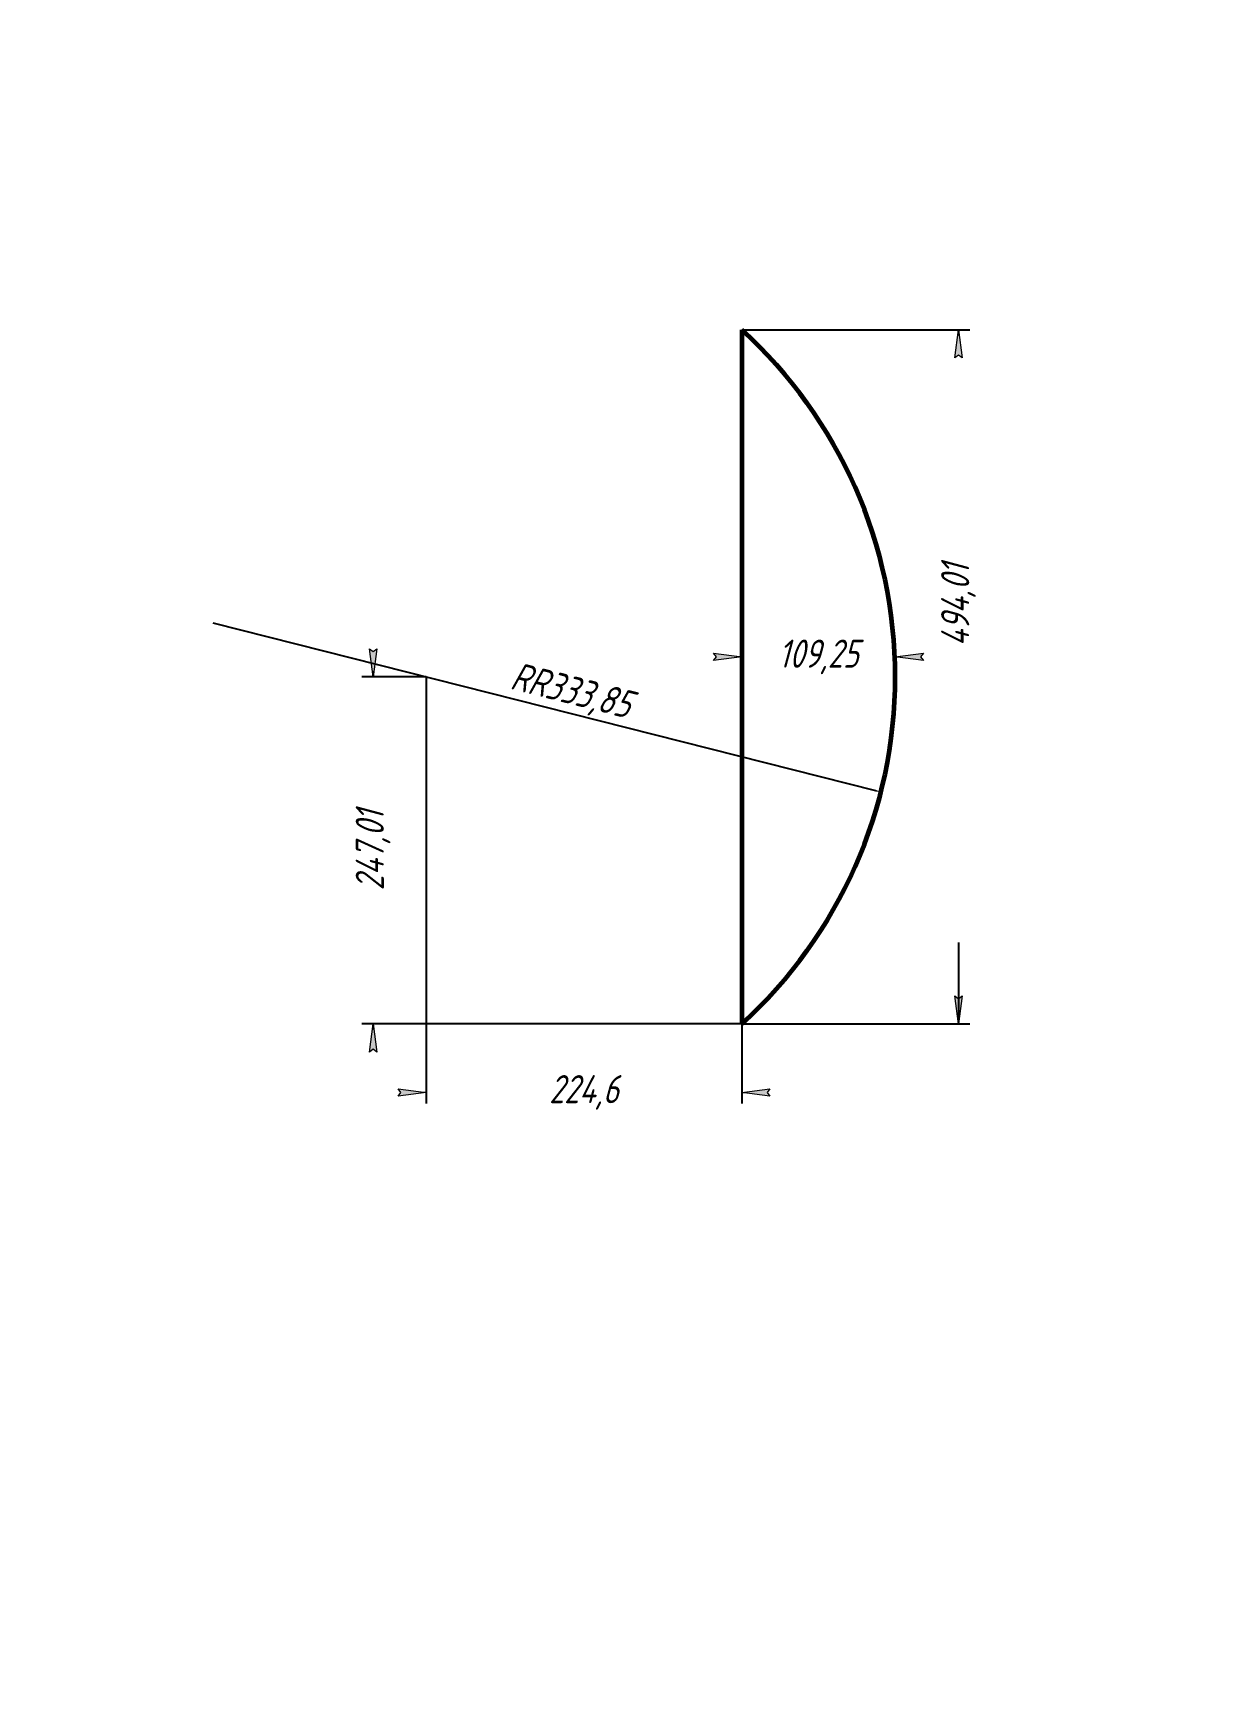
# Model space of a CAD drawing. Header units: millimetres. Extents: x 0 to 3780, y -362 to 428.
# Drawn here: x 630 to 840, y 0 to 297 of the extents above; entities that cross this region are included whole.
import ezdxf

# ---------------------------------------------------------------- set-up
doc = ezdxf.new("R2010")
doc.units = ezdxf.units.MM
doc.linetypes.add('K5LT_BASIC', pattern=[0])
doc.linetypes.add('K5LT_THIN', pattern=[0])
doc.layers.add('Системный слой', color=7, linetype='Continuous')
doc.layers.add('Системный слой (1)', color=7, linetype='Continuous', true_color=0x909090)
doc.styles.add('KDIMTEXTSTYLE', font='GOST_AU.SHX', dxfattribs={"width": 0.96, "oblique": 15, "height": 5})
doc.dimstyles.new('KDIMSTYLE (0.25)', dxfattribs={"dimtxt": 5, "dimasz": 1, "dimexe": 2, "dimexo": 0, "dimgap": 1, "dimtad": 1, "dimlfac": 4, "dimtxsty": 'KDIMTEXTSTYLE', "dimsah": 1, "dimcen": 0, "dimdle": 1, "dimadec": 0, "dimazin": 0, "dimtfac": 0.667, "dimtmove": 0, "dimatfit": 3, "dimfxl": 1, "dimtvp": 1, "dimtolj": 1, "dimtzin": 0, "dimarcsym": 0})

msp = doc.modelspace()

# ---------------------------------------------------------------- blocks, each defined once
blk = doc.blocks.new('KDIMARROW_01')
at = {"layer": 'Системный слой'}
blk.add_hatch(color=0, dxfattribs=at).paths.add_polyline_path([(-5, -0.6582624912261956), (0, 0), (-5, 0.658262491226197), (-4.5, 5.51091059616309e-16)])
at = {"layer": 'Системный слой', "color": 0, "linetype": 'K5LT_THIN', "lineweight": 18}
for p, q in [((-4.5, 5.51091059616309e-16), (-5, 0.658262491226197)), ((-5, 0.658262491226197), (0, 0)), ((0, 0), (-5, -0.6582624912261956)), ((-5, -0.6582624912261956), (-4.5, 5.51091059616309e-16))]:
    blk.add_line(p, q, dxfattribs=at)
at = {"layer": 'Системный слой (1)', "color": 0, "linetype": 'K5LT_THIN', "lineweight": 18}
blk.add_line((0, 0), (-1, 0), dxfattribs=at)

# ---------------------------------------------------------------- dimensions: what is measured, and where the dimension line sits
at = {"layer": 'Системный слой (1)', "color": 7}
for base, p1, p2, location in [((794.5989780381327, 244.254383598046), (756.0387224432359, 120.7507709837601), (756.0387224431984, 244.254383598046), (794.5989780381327, 195.254383598046)), ((690.4412065538356, 120.7507709837892), (699.8880704009366, 182.5025772909174), (756.0387224432083, 120.7507709837892), (690.4412065538356, 151.6266741373533))]:
    msp.add_linear_dim(base=base, p1=p1, p2=p2, angle=90, location=location, dimstyle='KDIMSTYLE (0.25)', override={"dimexo": 0, "dimpost": '\\H5.0;\\W0.965;\\Q15;<>', "dimblk1": 'KDIMARROW_01', "dimblk2": 'KDIMARROW_01', "dimse1": 0, "dimse2": 0, "dimclrt": 7, "dimtolj": 1}, dxfattribs=at).render()
for base, p1, p2, location in [((756.0387224432083, 186.0557930342352), (783.3517230107125, 182.5025772909428), (756.0387224432083, 120.7507709837891), (769.6952227269604, 186.0557930342352)), ((699.8880704009366, 108.5718694099921), (756.0387224432083, 120.7507709837892), (699.8880704009366, 182.5025772909174), (727.9633964220725, 108.5718694099921))]:
    msp.add_linear_dim(base=base, p1=p1, p2=p2, location=location, dimstyle='KDIMSTYLE (0.25)', override={"dimexo": 0, "dimpost": '\\H5.0;\\W0.965;\\Q15;<>', "dimblk1": 'KDIMARROW_01', "dimblk2": 'KDIMARROW_01', "dimse1": 0, "dimse2": 0, "dimclrt": 7, "dimtolj": 1}, dxfattribs=at).render()
msp.add_radius_dim(center=(699.8880704009366, 182.5025772909174), radius=83.46365260977589, location=(724.7434769676433, 176.2111373066838), dimstyle='KDIMSTYLE (0.25)', override={"dimpost": '\\H5.0;\\W0.965;\\Q15;R<>', "dimblk2": 'KDIMARROW_01', "dimclrt": 7, "dimtolj": 1}, dxfattribs=at).render()

# ---------------------------------------------------------------- linework, layer by layer
at = {"layer": 'Системный слой (1)', "color": 5, "linetype": 'K5LT_BASIC', "lineweight": 60, "true_color": 0x0000ff}
msp.add_line((756.0387224431984, 244.254383598046), (756.0387224432359, 120.7507709837601), dxfattribs=at)
msp.add_arc((699.8880704009366, 182.5025772909174), 83.46365260977593, 312.2801127107855, 47.7198872892202, dxfattribs=at)

msp.set_redraw_order([(e.dxf.handle, doc.entitydb.next_handle()) for e in msp.query("TEXT MTEXT ATTDEF DIMENSION ARC_DIMENSION")])  # texts and dimensions are drawn at this point

doc.saveas('drawing.dxf')
